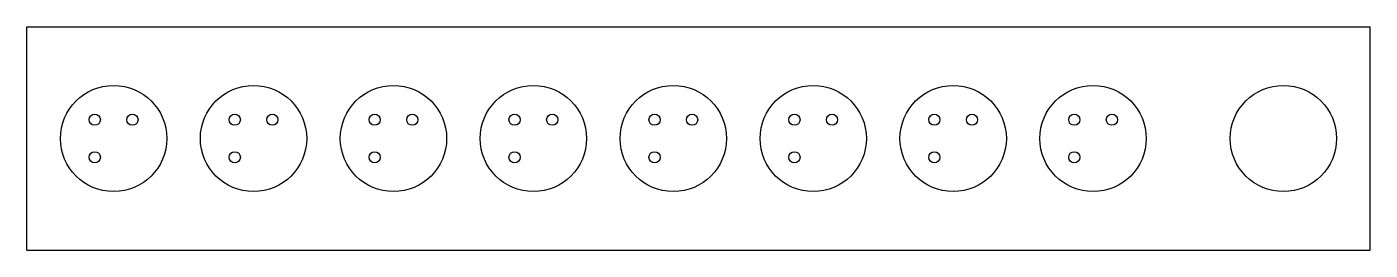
# Model space of a CAD drawing. Header units: millimetres. Extents: x 568 to 6362, y 128 to 2487.
# Drawn here: x 5048.1 to 5528.1, y 1533.5 to 1613.5 of the extents above; entities that cross this region are included whole.
import ezdxf

# ---------------------------------------------------------------- set-up
doc = ezdxf.new("R2010")
doc.units = ezdxf.units.MM

msp = doc.modelspace()

# ---------------------------------------------------------------- linework, layer by layer
at = {"color": 52}
for p, q in [((5048.08, 1533.464), (5048.08, 1613.464)), ((5048.08, 1613.464), (5528.08, 1613.464)), ((5528.08, 1533.464), (5528.08, 1613.464)), ((5048.08, 1533.464), (5528.08, 1533.464))]:
    msp.add_line(p, q, dxfattribs=at)
for centre, radius in [((5079.08, 1573.464), 19), ((5129.08, 1573.464), 19), ((5179.08, 1573.464), 19), ((5229.08, 1573.464), 19), ((5279.08, 1573.464), 19), ((5329.08, 1573.464), 19), ((5379.08, 1573.464), 19), ((5429.08, 1573.464), 19), ((5497.08, 1573.464), 19), ((5072.362, 1580.181), 2), ((5085.797, 1580.181), 2), ((5122.362, 1580.181), 2), ((5135.797, 1580.181), 2), ((5172.362, 1580.181), 2), ((5185.797, 1580.181), 2), ((5222.362, 1580.181), 2), ((5235.797, 1580.181), 2), ((5272.362, 1580.181), 2), ((5285.797, 1580.181), 2), ((5322.362, 1580.181), 2), ((5335.797, 1580.181), 2), ((5372.362, 1580.181), 2), ((5385.797, 1580.181), 2), ((5422.362, 1580.181), 2), ((5435.797, 1580.181), 2), ((5072.362, 1566.746), 2), ((5122.362, 1566.746), 2), ((5172.362, 1566.746), 2), ((5222.362, 1566.746), 2), ((5272.362, 1566.746), 2), ((5322.362, 1566.746), 2), ((5372.362, 1566.746), 2), ((5422.362, 1566.746), 2)]:
    msp.add_circle(centre, radius, dxfattribs=at)

doc.saveas('drawing.dxf')
